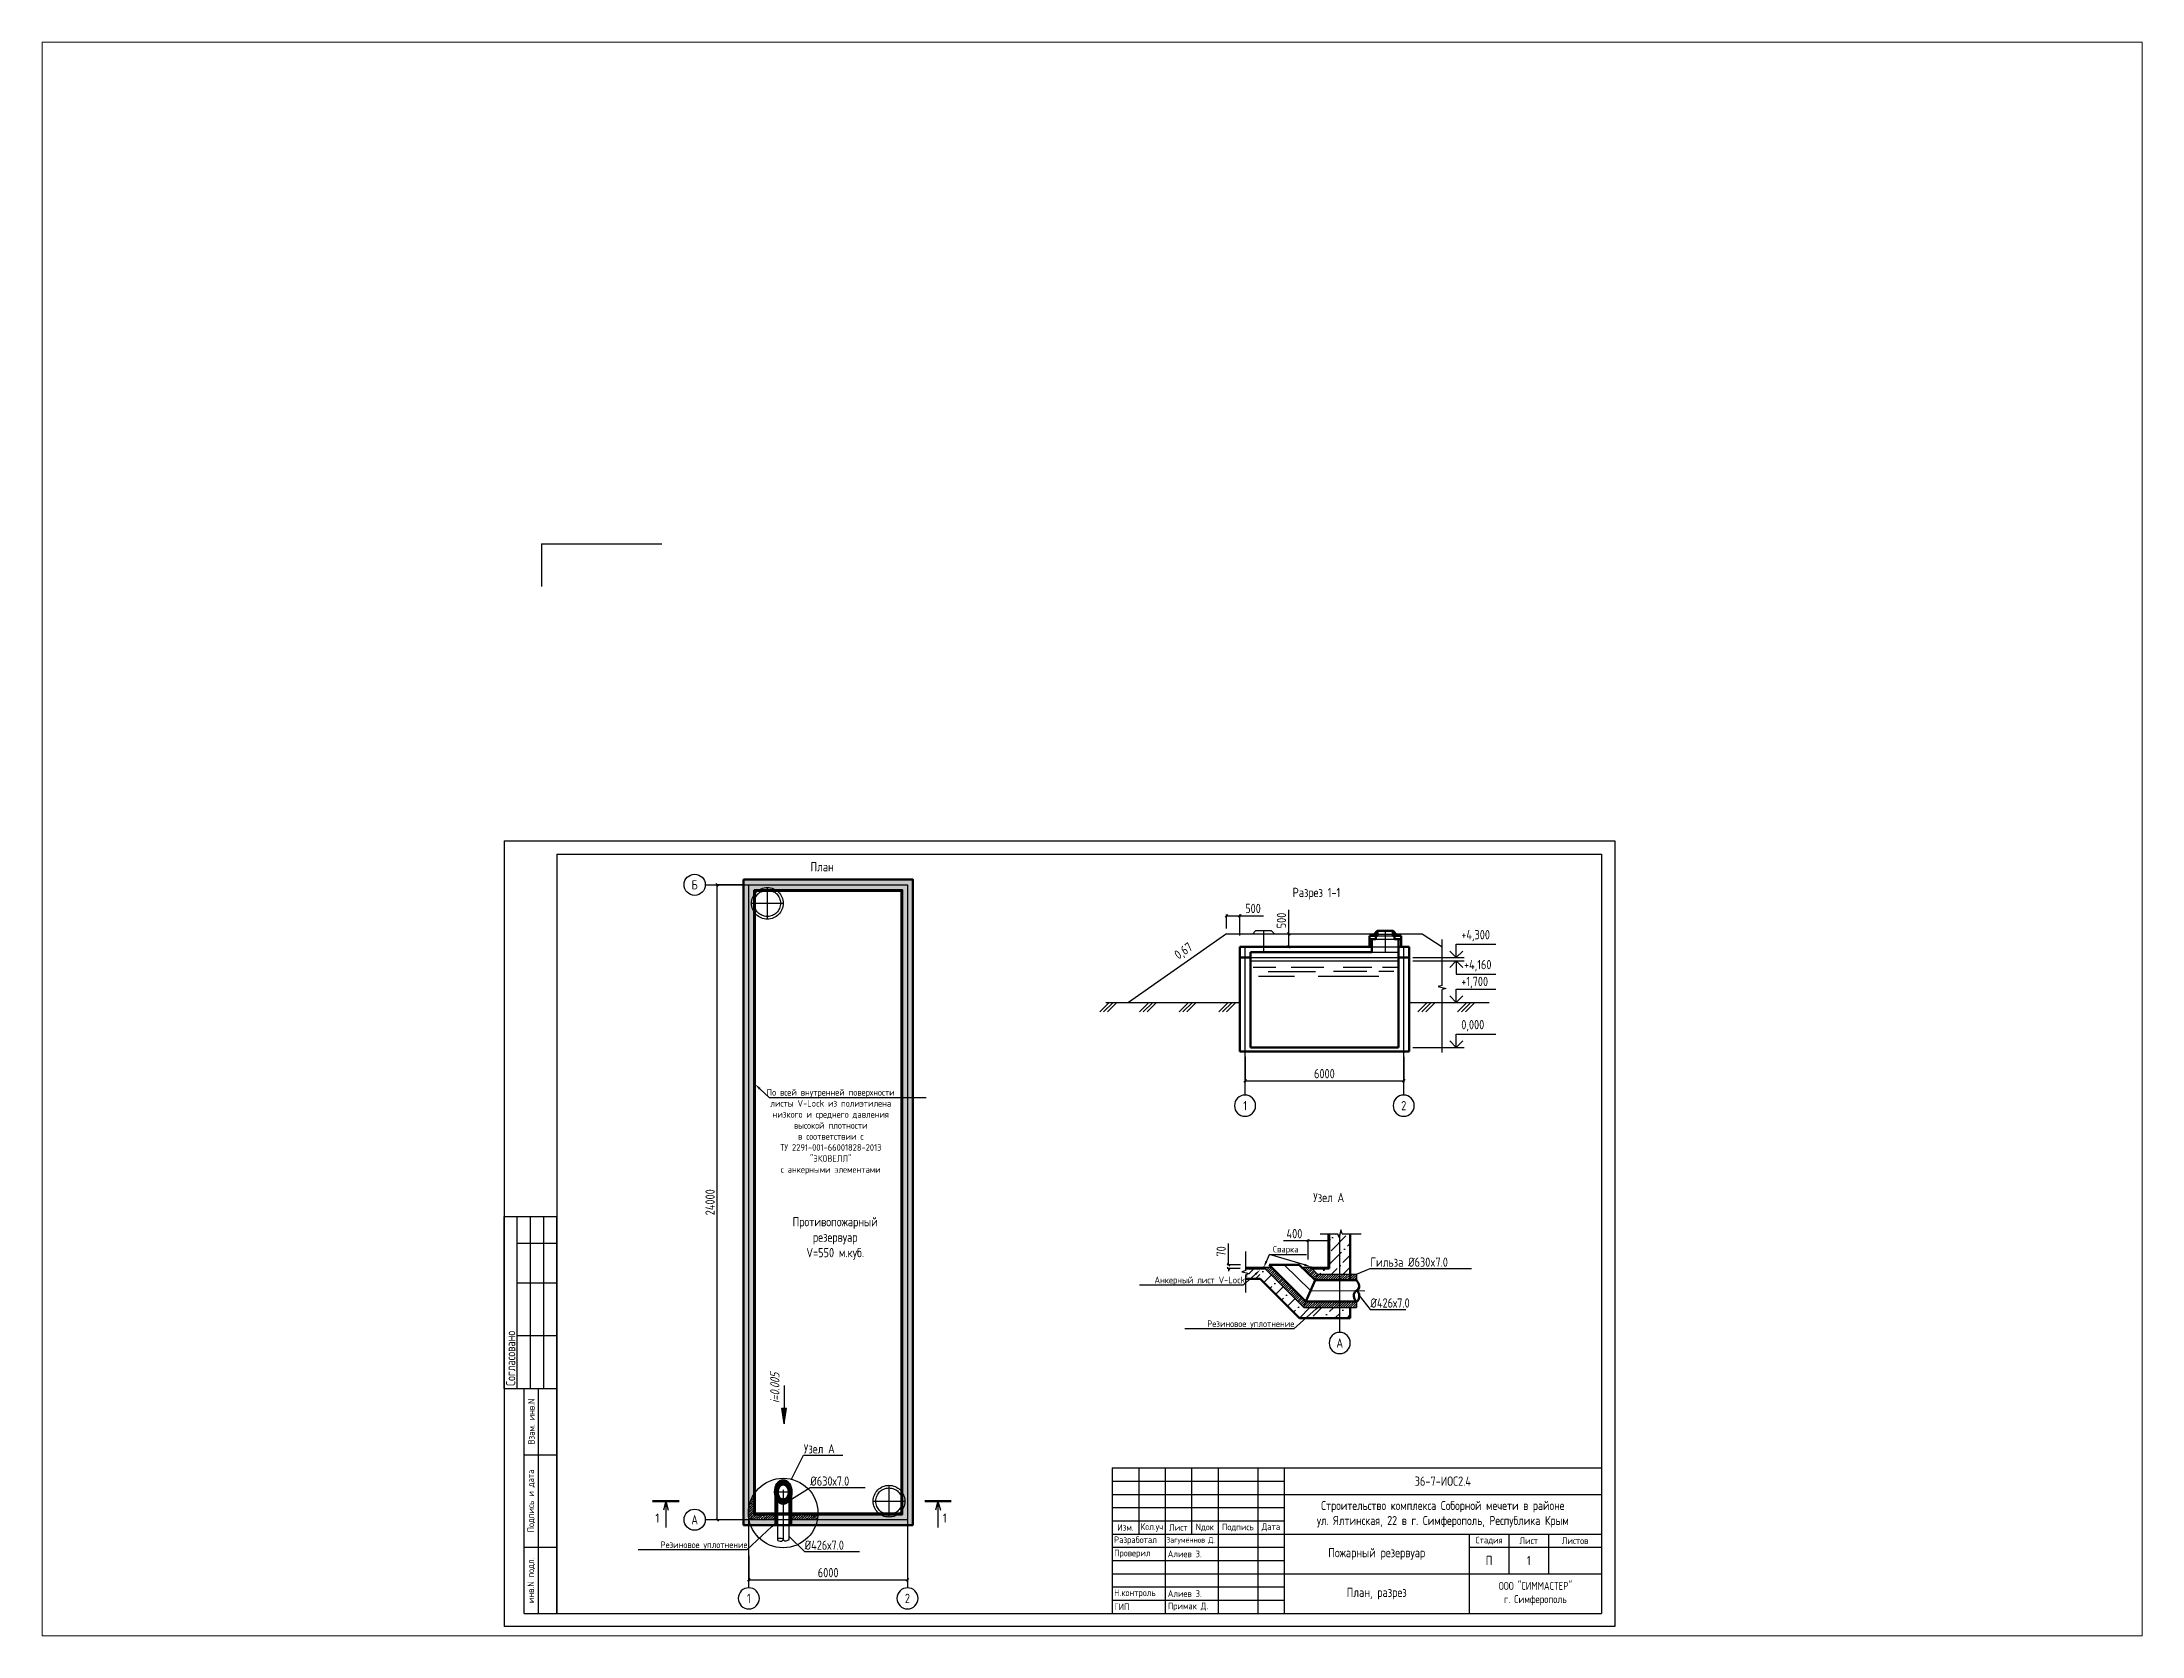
# Paper-space layout 'Лист1' of a CAD drawing. Header units: millimetres. Extents: x 26 to 231, y 20 to 176.
# The model-space entities are those that its viewports show. They can reach past a viewport. Long polylines and large blocks are cut down to what shows.
import ezdxf
from ezdxf import colors
from ezdxf.entities.mleader import LeaderData, LeaderLine
from ezdxf.enums import TextEntityAlignment as Align
from ezdxf.math import Vec2, Vec3

# ---------------------------------------------------------------- set-up
doc = ezdxf.new("R2010")
doc.units = ezdxf.units.MM
doc.linetypes.add('ACAD_ISO03W100', pattern=[30, 12, -18])
doc.linetypes.add('осевая', pattern=[50.800000000000004, 31.75, -6.35, 6.35, -6.35])
doc.layers.add('1_inter-wall_Ном._пера__1', color=7, linetype='Continuous', lineweight=25)
doc.layers.add('штамп', color=7, linetype='Continuous', lineweight=13)
doc.layers.add('Выноски', color=7, linetype='Continuous')
doc.styles.add('GOST 2.304', font='CS_Gost2304.shx')
doc.styles.get("Standard").update_dxf_attribs({"font": 'GOST.TTF', "height": 350})
doc.dimstyles.get("Standard").update_dxf_attribs({"dimscale": 100, "dimtxt": 350, "dimasz": 1, "dimexe": 0.5, "dimexo": 2, "dimgap": 1, "dimtad": 1, "dimdec": 0, "dimzin": 0, "dimdsep": 46, "dimtxsty": 'Standard', "dimblk": 'OBLIQUE', "dimcen": 0.09, "dimadec": 0, "dimazin": 0, "dimtfac": 1, "dimtdec": 0, "dimtofl": 0, "dimtmove": 0, "dimatfit": 3, "dimfxl": 1, "dimtolj": 1, "dimtzin": 0, "dimarcsym": 0})
pattern_1 = [(135, (0, 0), (-22.45064030267288, -22.45064030267288), []), (225, (0, 0), (22.45064030267288, -22.45064030267288), [])]
pattern_2 = [(45, (0, 0), (168.3798022700467, 617.3926083235043), [793.75, -158.75, 0, -158.75])]
pattern_3 = [(45, (0, 0), (33.67596045400934, 123.4785216647009), [158.75, -31.75, 0, -31.75])]

psp = doc.layouts.new('Лист1')

msp = doc.modelspace()

# ---------------------------------------------------------------- texts
for s, p in [('План', (10174.29587282019, -12377.54651860911)), ('Разрез 1-1', (28404.79879302031, -13347.72359928936)), ('+4,300', (34782.65426864139, -14944.90276072217)), ('+4,160', (34886.15778935715, -16074.90276072217)), ('+1,700', (34782.65426864137, -16711.67505059496)), ('0,000', (34782.65426864137, -18344.90276072217)), ('Узел А', (29183.17064807221, -24879.29376518118)), ('1', (4314.193417233528, -36994.4284814148)), ('1', (15181.85787322709, -36994.4284814148))]:
    msp.add_text(s, height=350).set_placement(p)
at = {"layer": '1_inter-wall_Ном._пера__1'}
for s, p in [('Б', (5793.593080034423, -12883.07408143663)), ('1', (26606.43966714463, -21232.06605647597)), ('2', (32606.43966714463, -21232.06605647597)), ('А', (30186.56382172008, -30203.39007350084)), ('А', (5793.593080034423, -36883.07408143663)), ('1', (7841.966321651074, -39857.31641856096)), ('2', (13841.96632165107, -39857.31641856096))]:
    msp.add_text(s, height=350, dxfattribs=at).set_placement(p, align=Align.MIDDLE_CENTER)
msp.add_text('0,67', height=349.9999999999999, rotation=35.00000000007954, dxfattribs=at).set_placement((24272.81339444572, -15378.18095610008), align=Align.MIDDLE_CENTER)

# ---------------------------------------------------------------- blocks, each defined once
blk = doc.blocks.new('_Oblique')
at = {"color": 0, "linetype": 'ByBlock', "lineweight": -2}
blk.add_line((-0.5, -0.5), (0.5, 0.5), dxfattribs=at)
blk = doc.blocks.new('*D1')
at = {"color": 0, "lineweight": -2, "transparency": 16777216}
for p, q in [((7641.966321651078, -12883.07408143663), (6601.416798701204, -12883.07408143663)), ((6651.416798701199, -36883.07408143663), (6651.416798701204, -12883.07408143663)), ((7641.966321651078, -36883.07408143663), (6601.416798701199, -36883.07408143663))]:
    blk.add_line(p, q, dxfattribs=at)
at = {"layer": 'Defpoints', "color": 0, "transparency": 16777216}
for p in [(6651.416798701204, -12883.07408143663), (7841.966321651078, -12883.07408143663), (7841.966321651078, -36883.07408143663)]:
    blk.add_point(p, dxfattribs=at)
at = {"color": 0, "lineweight": -2, "transparency": 16777216, "xscale": 100, "yscale": 100, "zscale": 100}
for p, rotation in [((6651.416798701204, -12883.07408143663), 90), ((6651.416798701199, -36883.07408143663), 270)]:
    blk.add_blockref('_Oblique', p, dxfattribs=dict(at, rotation=rotation))
at = {"color": 0, "transparency": 16777216, "insert": (6376.416798701205, -24883.07408143663), "char_height": 350, "attachment_point": 5, "rotation": 90}
blk.add_mtext('\\A1;24000', dxfattribs=at)
blk = doc.blocks.new('*D3')
at = {"color": 0, "lineweight": -2, "transparency": 16777216}
for p, q in [((7841.966321651078, -38244.61892642333), (7841.966321651078, -39207.97915445921)), ((13841.96632165107, -38244.61892642333), (13841.96632165107, -39207.97915445921)), ((7841.966321651078, -39157.97915445921), (13841.96632165107, -39157.97915445921))]:
    blk.add_line(p, q, dxfattribs=at)
at = {"layer": 'Defpoints', "color": 0, "transparency": 16777216}
for p in [(7841.966321651078, -38044.61892642333), (13841.96632165107, -38044.61892642333), (13841.96632165107, -39157.97915445921)]:
    blk.add_point(p, dxfattribs=at)
at = {"color": 0, "lineweight": -2, "transparency": 16777216, "xscale": 100, "yscale": 100, "zscale": 100, "rotation": 180}
blk.add_blockref('_Oblique', (7841.966321651078, -39157.97915445921), dxfattribs=at)
at = {"color": 0, "lineweight": -2, "transparency": 16777216, "xscale": 100, "yscale": 100, "zscale": 100}
blk.add_blockref('_Oblique', (13841.96632165107, -39157.97915445921), dxfattribs=at)
at = {"color": 0, "transparency": 16777216, "insert": (10841.96632165108, -38882.97915445921), "char_height": 350, "attachment_point": 5}
blk.add_mtext('\\A1;6000', dxfattribs=at)
blk = doc.blocks.new('*D4')
at = {"color": 0, "lineweight": -2, "transparency": 16777216}
for p, q in [((26606.43966714463, -19383.69281485931), (26606.43966714463, -20347.05304289519)), ((32606.43966714463, -19383.69281485932), (32606.43966714463, -20347.05304289519)), ((26606.43966714463, -20297.05304289519), (32606.43966714463, -20297.05304289519))]:
    blk.add_line(p, q, dxfattribs=at)
at = {"layer": 'Defpoints', "color": 0, "transparency": 16777216}
for p in [(26606.43966714463, -19183.69281485931), (32606.43966714463, -19183.69281485932), (32606.43966714463, -20297.05304289519)]:
    blk.add_point(p, dxfattribs=at)
at = {"color": 0, "lineweight": -2, "transparency": 16777216, "xscale": 100, "yscale": 100, "zscale": 100, "rotation": 180}
blk.add_blockref('_Oblique', (26606.43966714463, -20297.05304289519), dxfattribs=at)
at = {"color": 0, "lineweight": -2, "transparency": 16777216, "xscale": 100, "yscale": 100, "zscale": 100}
blk.add_blockref('_Oblique', (32606.43966714463, -20297.05304289519), dxfattribs=at)
at = {"color": 0, "transparency": 16777216, "insert": (29606.43966714463, -20022.05304289519), "char_height": 350, "attachment_point": 5}
blk.add_mtext('\\A1;6000', dxfattribs=at)
blk = doc.blocks.new('*D6')
at = {"color": 0, "lineweight": -2, "transparency": 16777216}
for p, q in [((25977.38774272612, -27242.39885837899), (25977.38774272612, -26442.14885837899)), ((26428.95592635169, -27242.39885837899), (25927.38774272612, -27242.39885837899)), ((26420.8296229554, -27382.39885837899), (25927.38774272612, -27382.39885837899)), ((25977.38774272612, -27382.39885837899), (25977.38774272612, -27482.39885837899))]:
    blk.add_line(p, q, dxfattribs=at)
at = {"layer": 'Defpoints', "color": 0, "transparency": 16777216}
for p in [(25977.38774272612, -27242.39885837899), (26620.8296229554, -27382.39885837899), (26628.95592635169, -27242.39885837899)]:
    blk.add_point(p, dxfattribs=at)
at = {"color": 0, "lineweight": -2, "transparency": 16777216, "xscale": 100, "yscale": 100, "zscale": 100}
for p, rotation in [((25977.38774272612, -27242.39885837899), 270), ((25977.38774272612, -27382.39885837899), 90)]:
    blk.add_blockref('_Oblique', p, dxfattribs=dict(at, rotation=rotation))
at = {"color": 0, "transparency": 16777216, "insert": (25702.38774272613, -26742.27385837898), "char_height": 350, "attachment_point": 5, "rotation": 90}
blk.add_mtext('\\A1;70', dxfattribs=at)
blk = doc.blocks.new('*T8')
at = {"layer": 'штамп', "color": 0, "linetype": 'ByBlock', "lineweight": -2, "transparency": 16777216}
for p, q in [((0, 0), (4.547473508864641e-13, 8500)), ((4.547473508864641e-13, 8500), (1233.333333333334, 8500)), ((533.3333333333334, 0), (533.3333333333339, 8500)), ((1233.333333333333, 0), (1233.333333333334, 8500)), ((3.410605131648481e-13, 6000), (1233.333333333334, 6000)), ((1.13686837721616e-13, 2500), (1233.333333333333, 2500)), ((0, 0), (1233.333333333333, 0))]:
    blk.add_line(p, q, dxfattribs=at)
at = {"layer": 'штамп', "transparency": 16777216, "char_height": 250, "attachment_point": 5, "rotation": 90}
for s, insert, width in [('Взам. инв.N', (266.6666666666671, 7250), 2500), ('Подпись и дата', (266.6666666666669, 4250), 3500), ('инв.N подл.', (266.6666666666667, 1250), 2500)]:
    blk.add_mtext(s, dxfattribs=dict(at, insert=insert, width=width))
blk = doc.blocks.new('*T9')
at = {"layer": 'штамп', "color": 0, "linetype": 'ByBlock', "lineweight": -2, "transparency": 16777216}
for p, q in [((0, 0), (4.547473508864641e-13, 6500)), ((4.547473508864641e-13, 6500), (2000, 6500)), ((500, 0), (500.0000000000005, 6500)), ((1000, 0), (1000, 6500)), ((1500, 0), (1500, 6500)), ((2000, 0), (2000, 6500)), ((500.0000000000005, 5500), (2000, 5500)), ((500.0000000000005, 4000), (2000, 4000)), ((500.0000000000002, 2000), (2000, 2000)), ((0, 0), (2000, 0))]:
    blk.add_line(p, q, dxfattribs=at)
at = {"layer": 'штамп', "transparency": 16777216, "insert": (250, 100), "char_height": 350, "width": 6300, "attachment_point": 4, "rotation": 90}
blk.add_mtext('Согласовано', dxfattribs=at)
blk = doc.blocks.new('_None')
blk = doc.blocks.new('*D11')
at = {"color": 0, "lineweight": -2, "transparency": 16777216}
for p, q in [((28256.47432425281, -14733.69281485931), (28256.47432425281, -13833.44281485931)), ((28168.16571652258, -14733.69281485931), (28206.47432425281, -14733.69281485931)), ((28256.47432425281, -15233.69281485932), (28256.47432425281, -14733.69281485931)), ((28168.16571652258, -15233.69281485932), (28206.47432425281, -15233.69281485932))]:
    blk.add_line(p, q, dxfattribs=at)
at = {"layer": 'Defpoints', "color": 0, "transparency": 16777216}
for p in [(28256.47432425281, -14733.69281485931), (28368.16571652258, -14733.69281485931), (28368.16571652258, -15233.69281485932)]:
    blk.add_point(p, dxfattribs=at)
at = {"color": 0, "lineweight": -2, "transparency": 16777216, "xscale": 100, "yscale": 100, "zscale": 100}
for p, rotation in [((28256.47432425281, -14733.69281485931), 90), ((28256.47432425281, -15233.69281485932), 270)]:
    blk.add_blockref('_Oblique', p, dxfattribs=dict(at, rotation=rotation))
at = {"color": 0, "transparency": 16777216, "insert": (27981.47432425281, -14233.56781485931), "char_height": 350, "attachment_point": 5, "rotation": 90}
blk.add_mtext('\\A1;500', dxfattribs=at)
blk = doc.blocks.new('*D12')
at = {"color": 0, "lineweight": -2, "transparency": 16777216}
for p, q in [((25906.43966714463, -14533.69281485932), (25906.43966714463, -14001.31288277968)), ((25906.43966714463, -14051.31288277968), (26406.43966714463, -14051.31288277968)), ((26406.43966714463, -14802.3637941972), (26406.43966714463, -14001.31288277968)), ((26406.43966714463, -14051.31288277968), (27306.68966714463, -14051.31288277968))]:
    blk.add_line(p, q, dxfattribs=at)
at = {"layer": 'Defpoints', "color": 0, "transparency": 16777216}
for p in [(26406.43966714463, -14051.31288277968), (25906.43966714463, -14733.69281485932), (26406.43966714463, -15002.3637941972)]:
    blk.add_point(p, dxfattribs=at)
at = {"color": 0, "lineweight": -2, "transparency": 16777216, "xscale": 100, "yscale": 100, "zscale": 100, "rotation": 180}
blk.add_blockref('_Oblique', (25906.43966714463, -14051.31288277968), dxfattribs=at)
at = {"color": 0, "lineweight": -2, "transparency": 16777216, "xscale": 100, "yscale": 100, "zscale": 100}
blk.add_blockref('_Oblique', (26406.43966714463, -14051.31288277968), dxfattribs=at)
at = {"color": 0, "transparency": 16777216, "insert": (26906.56466714463, -13776.31288277968), "char_height": 350, "attachment_point": 5}
blk.add_mtext('\\A1;500', dxfattribs=at)
blk = doc.blocks.new('*T15')
at = {"layer": 'штамп', "color": 0, "lineweight": 30, "transparency": 16777216}
for p, q in [((0, 0), (18500, 0)), ((0, 0), (0, -5500)), ((1000, 0), (1000, -2500)), ((2000, 0), (2000, -5500)), ((3000, 0), (3000, -2500)), ((4000, 0), (4000, -5500)), ((5500, 0), (5500, -5500)), ((6500, 0), (6500, -5500)), ((18500, 0), (18500, -5500)), ((0, -500), (6500, -500)), ((0, -1000), (18500, -1000)), ((0, -1500), (6500, -1500)), ((0, -2000), (6500, -2000)), ((0, -2500), (18500, -2500)), ((0, -3000), (6500, -3000)), ((13500, -2500), (13500, -5500)), ((13500, -3000), (18500, -3000)), ((15000, -2500), (15000, -4000)), ((16500, -2500), (16500, -4000)), ((0, -3500), (6500, -3500)), ((0, -4000), (18500, -4000)), ((0, -4500), (6500, -4500)), ((0, -5000), (6500, -5000)), ((0, -5500), (18500, -5500))]:
    blk.add_line(p, q, dxfattribs=at)
at = {"layer": 'штамп', "transparency": 16777216}
for s, insert, char_height, width, attachment_point in [('36-7-ИОС2.4', (12500, -500), 350, 12000, 5), ('{\\C0;Строительство комплекса Соборной мечети в районе ул.\\~Ялтинская, 22 в г. Симферополь, Республика Крым}', (12500, -1750), 340, 11800, 5), ('Изм.', (500, -2250), 250, 1000, 5), ('Кол.уч', (1500, -2250), 250, 1000, 5), ('Лист', (2500, -2250), 250, 1000, 5), ('Nдок', (3500, -2250), 250, 1000, 5), ('Подпись', (4750, -2250), 250, 1500, 5), ('Дата', (6000, -2250), 250, 1000, 5), ('Разработал', (70, -2750), 250, 1860, 4), ('Проверил', (70, -3250), 250, 1860, 4), ('Загумённов Д.', (2050, -2750), 210, 1900, 4), ('Алиев З.', (2100, -3250), 250, 1800, 4), ('Пожарный резервуар', (10000, -3250), 350, 7000, 5), ('Стадия', (14250, -2750), 250, 1500, 5), ('Лист', (15750, -2750), 250, 1500, 5), ('Листов', (17500, -2750), 250, 2000, 5), ('П', (14250, -3500), 350, 1500, 5), ('1', (15750, -3500), 350, 1500, 5), ('Н.контроль', (70, -4750), 250, 1860, 4), ('Алиев З.', (2100, -4750), 250, 1800, 4), ('План, разрез', (10000, -4750), 350, 7000, 5), ('ООО "СИММАСТЕР"\\Pг. Симферополь', (16000, -4750), 300, 5000, 5), ('ГИП', (70, -5250), 250, 1860, 4), ('Примак Д.', (2100, -5250), 250, 1800, 4)]:
    blk.add_mtext(s, dxfattribs=dict(at, insert=insert, char_height=char_height, width=width, attachment_point=attachment_point))
blk = doc.blocks.new('*D18')
at = {"color": 0, "lineweight": -2, "transparency": 16777216}
for p, q in [((29786.56382172008, -26144.96789223127), (29786.56382172008, -26294.96789223127)), ((28986.56382172008, -26344.96789223127), (28061.31382172008, -26344.96789223127)), ((28986.56382172008, -27042.39885837899), (28986.56382172008, -26294.96789223127)), ((29786.56382172008, -26344.96789223127), (28986.56382172008, -26344.96789223127))]:
    blk.add_line(p, q, dxfattribs=at)
at = {"layer": 'Defpoints', "color": 0, "transparency": 16777216}
for p in [(29786.56382172008, -26344.96789223127), (29786.56382172008, -26344.96789223127), (28986.56382172008, -27242.39885837899)]:
    blk.add_point(p, dxfattribs=at)
at = {"color": 0, "lineweight": -2, "transparency": 16777216, "xscale": 100, "yscale": 100, "zscale": 100, "rotation": 180}
blk.add_blockref('_Oblique', (28986.56382172008, -26344.96789223127), dxfattribs=at)
at = {"color": 0, "lineweight": -2, "transparency": 16777216, "xscale": 100, "yscale": 100, "zscale": 100}
blk.add_blockref('_Oblique', (29786.56382172008, -26344.96789223127), dxfattribs=at)
at = {"color": 0, "transparency": 16777216, "insert": (28473.93882172008, -26069.96789223127), "char_height": 350, "attachment_point": 5}
blk.add_mtext('\\A1;400', dxfattribs=at)

# ---------------------------------------------------------------- dimensions: what is measured, and where the dimension line sits
for base, p1, p2, picture, middle in [((6651.416798701204, -12883.07408143663), (7841.966321651078, -36883.07408143663), (7841.966321651078, -12883.07408143663), '*D1', (6376.416798701205, -24883.07408143663)), ((28256.47432425281, -14733.69281485931), (28368.16571652258, -15233.69281485932), (28368.16571652258, -14733.69281485931), '*D11', (27981.47432425281, -14233.56781485931))]:
    dim = msp.add_linear_dim(base=base, p1=p1, p2=p2, angle=90, dimstyle='Standard')
    dim.commit()
    dim.dimension.update_dxf_attribs({"geometry": picture, "text_midpoint": middle})
for base, p1, p2, picture, middle in [((26406.43966714463, -14051.31288277968), (25906.43966714463, -14733.69281485932), (26406.43966714463, -15002.3637941972), '*D12', (26906.56466714463, -13776.31288277968)), ((32606.43966714463, -20297.05304289519), (26606.43966714463, -19183.69281485931), (32606.43966714463, -19183.69281485932), '*D4', (29606.43966714463, -20022.05304289519)), ((13841.96632165107, -39157.97915445921), (7841.966321651078, -38044.61892642333), (13841.96632165107, -38044.61892642333), '*D3', (10841.96632165108, -38882.97915445921))]:
    dim = msp.add_linear_dim(base=base, p1=p1, p2=p2, dimstyle='Standard')
    dim.commit()
    dim.dimension.update_dxf_attribs({"geometry": picture, "text_midpoint": middle})
dim = msp.add_linear_dim(base=(29786.56382172008, -26344.96789223127), p1=(28986.56382172008, -27242.39885837899), p2=(29786.56382172008, -26344.96789223127), dimstyle='Standard', override={"dimlfac": 0.5})
dim.commit()
dim.dimension.update_dxf_attribs({"geometry": '*D18', "text_midpoint": (28473.93882172008, -26344.96789223127), "dimtype": 160})
dim = msp.add_linear_dim(base=(25977.38774272612, -27242.39885837899), p1=(26620.8296229554, -27382.39885837899), p2=(26628.95592635169, -27242.39885837899), angle=90, dimstyle='Standard', override={"dimlfac": 0.5})
dim.commit()
dim.dimension.update_dxf_attribs({"geometry": '*D6', "text_midpoint": (25977.38774272613, -26742.27385837898), "dimtype": 160})

# ---------------------------------------------------------------- hatches: boundary and pattern name
h = msp.add_hatch()
h.set_pattern_fill('ANSI36', color=256, scale=20)
h.set_pattern_definition(pattern_3)
h.paths.add_polyline_path([(8073.602759732557, -36883.07408143663), (7841.966321651078, -36883.07408143663), (7841.966321651078, -37083.07408143663), (8141.748115753181, -37083.07408143663, -0.04822984989528439)], flags=17)
h.paths.add_polyline_path([(8826.966321651078, -36883.07408143663), (8073.602759732557, -36883.07408143663, 0.04822984989528439), (8141.748115753181, -37083.07408143663), (8826.966321651078, -37083.07408143663)], flags=17)
h.paths.add_polyline_path([(10210.3298835696, -36883.07408143663), (9456.966321651078, -36883.07408143663), (9456.966321651078, -37083.07408143663), (10142.18452754898, -37083.07408143663, 0.04822984989528439)], flags=17)
h.paths.add_polyline_path([(8045.44229480039, -36683.07408143663), (8041.966321651078, -36683.07408143663), (8041.966321651078, -13083.07408143663), (13641.96632165107, -13083.07408143663), (13641.96632165107, -36683.07408143663), (10238.49034850177, -36683.07408143663, -0.09453364130154447), (10142.18452754898, -37083.07408143663), (14041.96632165107, -37083.07408143663), (14041.96632165107, -12683.07408143663), (7641.966321651078, -12683.07408143663), (7641.966321651078, -36883.07408143663), (8073.602759732557, -36883.07408143663, -0.04609363470033235)])
h.paths.add_polyline_path([(7841.966321651078, -36883.07408143663), (7641.966321651078, -36883.07408143663), (7641.966321651078, -37083.07408143663), (7841.966321651078, -37083.07408143663)], flags=17)
h = msp.add_hatch()
h.set_pattern_fill('ANSI36', color=8, scale=100)
h.set_pattern_definition(pattern_2)
h.paths.add_polyline_path([(29126.56382172007, -27382.39885837899), (29346.56382172008, -27602.39885837899), (30186.56382172008, -27602.39885837899), (30186.56382172008, -26105.75922623787), (30159.9515244137, -26219.57988821698), (30116.07256401618, -26074.02052813923), (29786.56382172008, -26074.02052813923), (29786.56382172008, -27382.39885837899)])
h.paths.add_polyline_path([(30586.56382172008, -26074.02052813923), (30272.99459157856, -26074.02052813923), (30227.69454189565, -25929.84334253328), (30186.56382172008, -26105.75922623787), (30186.56382172008, -27602.39885837899), (30586.56382172007, -27602.39885837899)])
h = msp.add_hatch()
h.set_pattern_fill('ANSI36', color=8, scale=100)
h.set_pattern_definition(pattern_2)
h.paths.add_polyline_path([(27344.65473312998, -27382.39885837899), (26631.84120419287, -27382.39885837899), (26631.84120419287, -27464.23327955878), (26487.66401858691, -27509.5333292417), (26777.40056427061, -27577.27634672364), (26631.84120419286, -27621.15530712116), (26631.84120419286, -27782.398858379), (27178.96930818075, -27782.398858379), (28658.96930818074, -29262.39885837899), (30186.56382172008, -29262.39885837899), (30186.56382172008, -28862.39885837899), (28824.65473312997, -28862.39885837899)])
h.paths.add_polyline_path([(30586.56382172007, -28862.39885837899), (30186.56382172008, -28862.39885837899), (30186.56382172008, -29262.39885837899), (30586.56382172007, -29262.39885837899)])
h = msp.add_hatch(color=256)
h.dxf.hatch_style = 1
h.paths.add_polyline_path([(27280.65473312998, -27350.39885837899), (27312.65473312998, -27350.39885837899), (27344.65473312998, -27350.39885837899, 1)])
h.paths.add_polyline_path([(27312.65473312998, -27350.39885837899), (27280.65473312998, -27350.39885837899, 0.6681786379192972), (27335.28215012795, -27373.02627537696)])
h.paths.add_polyline_path([(27344.65473312998, -27350.39885837899), (27312.65473312998, -27350.39885837899), (27335.28215012795, -27373.02627537696, 0.198912367379658)])
h = msp.add_hatch()
h.set_pattern_fill('ANSI31', color=256, scale=20)
h.set_pattern_definition([(45, (0, 0), (-44.90128060534576, 44.90128060534577), [])])
h.paths.add_polyline_path([(27623.18153400204, -27350.39885837898), (27312.65473312998, -27350.39885837899), (28824.65473312997, -28862.39885837899), (28905.1572528374, -28632.37457721433)])
h.paths.add_polyline_path([(29094.56382172007, -27350.39885837898), (28757.24458125684, -27350.39885837899), (29251.28464478655, -27832.42313954365), (29346.56382172008, -27602.39885837899)])
h.paths.add_polyline_path([(30186.56382172008, -27602.39885837899), (29346.56382172008, -27602.39885837899), (29251.28464478655, -27832.42313954365), (30186.56382172008, -27832.42313954365)])
h.paths.add_polyline_path([(30186.56382172007, -28632.37457721433), (28905.1572528374, -28632.37457721433), (28824.65473312997, -28862.39885837899), (30186.56382172007, -28862.39885837899)])
h.paths.add_polyline_path([(30821.30419339823, -28632.37457721433), (30186.56382172007, -28632.37457721433), (30186.56382172007, -28862.39885837899), (30820.97072796634, -28862.39885837899)])
h.paths.add_polyline_path([(30586.56382172007, -27602.39885837899), (30186.56382172008, -27602.39885837899), (30186.56382172008, -27832.42313954365), (30586.56382172007, -27832.42313954365)])
h.paths.add_polyline_path([(30820.97072796634, -27602.39885837899), (30586.56382172007, -27602.39885837899), (30586.56382172007, -27832.42313954365), (30820.97072796634, -27832.42313954365)])
h = msp.add_hatch(color=256)
h.dxf.hatch_style = 1
h.paths.add_polyline_path([(29062.56382172007, -27350.39885837898), (29094.56382172007, -27350.39885837898), (29126.56382172007, -27350.39885837898, 1)])
h.paths.add_polyline_path([(29094.56382172007, -27350.39885837898), (29062.56382172007, -27350.39885837898, 0.6681786379192972), (29117.19123871804, -27373.02627537695)])
h.paths.add_polyline_path([(29126.56382172007, -27350.39885837898), (29094.56382172007, -27350.39885837898), (29117.19123871804, -27373.02627537695, 0.198912367379658)])
h = msp.add_hatch(color=256)
h.dxf.hatch_style = 1
h.paths.add_polyline_path([(9177.331993205124, -32661.12622751927), (9089.667508346669, -32661.12622751927), (9177.331993205124, -33259.24323570565)])
h.paths.add_polyline_path([(9264.996478063578, -32661.12622751927), (9177.331993205124, -32661.12622751927), (9177.331993205124, -33259.24323570565)])
h = msp.add_hatch()
h.set_pattern_fill('ANSI37', color=256, scale=10, angle=90)
h.set_pattern_definition(pattern_1)
edge = h.paths.add_edge_path()
edge.add_line((8928.966321651078, -35838.07408143662), (8826.966321651078, -35838.07408143663))
edge.add_ellipse((9141.966321651078, -35838.07408143663), major_axis=(8.174517384308584e-14, 445), ratio=0.7078651685393258, start_angle=90.00000000000001, end_angle=137.4533341160066)
edge.add_line((8928.966321651078, -36165.91752618281), (8928.966321651078, -35838.07408143662))
edge = h.paths.add_edge_path()
edge.add_ellipse((9141.966321651078, -35838.07408143663), major_axis=(-5.180255960393304e-14, -282), ratio=0.7553191489361702, start_angle=269.9999999999986, end_angle=360, ccw=False)
edge.add_line((8928.966321651078, -35838.07408143662), (8928.966321651078, -36165.91752618281))
edge.add_ellipse((9141.966321651078, -35838.07408143663), major_axis=(8.174517384308584e-14, 445), ratio=0.7078651685393258, start_angle=137.4533341160066, end_angle=180)
edge.add_line((9141.966321651078, -36283.07408143663), (9141.966321651078, -36120.07408143663))
edge = h.paths.add_edge_path()
edge.add_ellipse((9141.966321651078, -35838.07408143663), major_axis=(-5.180255960393304e-14, -282), ratio=0.7553191489361702, start_angle=360, end_angle=450.00000000000006, ccw=False)
edge.add_line((9141.966321651078, -36120.07408143663), (9141.966321651078, -36283.07408143663))
edge.add_ellipse((9141.966321651078, -35838.07408143663), major_axis=(8.174517384308584e-14, 445), ratio=0.7078651685393258, start_angle=180, end_angle=222.546665883986)
edge.add_line((9354.966321651078, -36165.91752618281), (9354.966321651078, -35838.07408143663))
edge = h.paths.add_edge_path()
edge.add_ellipse((9141.966321651078, -35838.07408143663), major_axis=(8.174517384308584e-14, 445), ratio=0.7078651685393258, start_angle=222.546665883986, end_angle=270)
edge.add_line((9456.96632165108, -35838.07408143659), (9354.966321651034, -35838.07408143659))
edge.add_line((9354.966321651034, -35838.07408143659), (9354.966321651049, -36165.91752618284))
edge = h.paths.add_edge_path()
edge.add_ellipse((9141.966321651078, -35838.07408143663), major_axis=(8.174517384308584e-14, 445), ratio=0.7078651685393258, start_angle=270, end_angle=450)
edge.add_line((8826.966321651078, -35838.07408143663), (8928.966321651078, -35838.07408143662))
edge.add_ellipse((9141.966321651078, -35838.07408143663), major_axis=(-5.180255960393304e-14, -282), ratio=0.7553191489361702, start_angle=180, end_angle=269.9999999999985, ccw=False)
edge.add_ellipse((9141.966321651078, -35838.07408143663), major_axis=(-5.180255960393304e-14, -282), ratio=0.7553191489361702, start_angle=450, end_angle=540, ccw=False)
edge.add_line((9354.966321651076, -35838.07408143659), (9456.966321651074, -35838.07408143659))
h = msp.add_hatch()
h.set_pattern_fill('ANSI36', color=256, scale=20)
h.set_pattern_definition(pattern_3)
h.paths.add_polyline_path([(8041.966321651078, -36683.07408143663), (8041.966321651078, -35911.4826295563, 0.1457803516648657), (7827.728483958341, -36630.66347887258, 0.04835245658951585), (7852.19503117492, -36883.07408143663), (8826.966321651078, -36883.07408143663), (8826.966321651078, -36683.07408143663)])
h.paths.add_polyline_path([(9456.966321651078, -36683.07408143663), (9456.966321651078, -36883.07408143663), (10431.73761212724, -36883.07408143663, 0.03836121223375441), (10455.15870007937, -36683.07408143663)])
h = msp.add_hatch()
h.set_pattern_fill('ANSI37', color=256, scale=10, angle=90)
h.set_pattern_definition(pattern_1)
h.paths.add_polyline_path([(8928.966321651078, -36883.07408143663), (8826.966321651078, -36883.07408143663), (8826.966321651078, -37083.07408143663), (8928.966321651078, -37083.07408143663)])
h.paths.add_polyline_path([(8928.966321651049, -36365.71521768432), (8928.966321651078, -36165.91752618281), (8922.562191283077, -36157.37776184569), (8900.325472607485, -36123.54649196631), (8879.111540775346, -36083.29982551183), (8857.227520911905, -36028.38933515116), (8826.966321651078, -35838.07408143663), (8826.966321651078, -36883.07408143663), (8928.966321651078, -36883.07408143663)])
h = msp.add_hatch()
h.set_pattern_fill('ANSI37', color=256, scale=10, angle=90)
h.set_pattern_definition(pattern_1)
h.paths.add_polyline_path([(9354.966321651078, -36883.07408143663), (9456.966321651078, -36883.07408143663), (9456.966321651078, -37083.07408143663), (9354.966321651078, -37083.07408143663)])
h.paths.add_polyline_path([(9354.966321651107, -36365.71521768432), (9354.966321651078, -36165.91752618281), (9382.878929802395, -36124.772219405), (9409.877674362824, -36099.81993048373), (9420.558862296324, -36019.09931986281), (9446.363990779235, -35952.55547759282), (9456.966321651078, -35838.07408143663), (9456.966321651078, -36883.07408143663), (9354.966321651078, -36883.07408143663)])

# ---------------------------------------------------------------- linework, layer by layer
for p, q in [((-1414.799075050818, -11225.51792646556), (-1414.799075050824, -40925.51792646555)), ((-1414.799075050818, -11225.51792646556), (40585.20092494918, -11225.51792646556)), ((40585.20092494918, -11225.51792646556), (40585.20092494917, -40925.51792646556)), ((25906.43966714463, -14733.69281485932), (22193.25484961513, -17333.69281485932)), ((25906.43966714463, -14733.69281485932), (31496.43966714463, -14733.69281485932)), ((26896.43966714462, -14733.69281485932), (27006.43966714463, -14623.69281485932)), ((27606.43966714462, -14623.69281485932), (27006.43966714463, -14623.69281485932)), ((27716.43966714462, -14733.69281485932), (27606.43966714462, -14623.69281485932)), ((31556.43966714463, -14933.69281485932), (32256.43966714463, -14933.69281485932)), ((31616.43966714464, -14743.69281485932), (32196.43966714463, -14743.69281485932)), ((31616.43966714464, -14813.69281485932), (32196.43966714463, -14813.69281485932)), ((32316.43966714464, -14733.69281485932), (33306.43966714463, -14733.69281485932)), ((33306.43966714463, -14733.69281485932), (34056.43966714463, -15233.69281485932)), ((34056.43966714463, -16688.87288520174), (34056.43966714463, -14954.6705224998)), ((26806.43966714463, -15633.69281485932), (32406.43966714463, -15633.69281485931)), ((31406.43966714463, -15233.69281485932), (32406.43966714463, -15233.69281485932)), ((31406.43966714463, -15433.69281485932), (32406.43966714463, -15433.69281485932)), ((32955.74547081442, -15633.69281485931), (34894.34373423552, -15633.69281485931)), ((32955.74547081441, -15763.69281485932), (34894.3437342355, -15763.69281485932)), ((34594.34373423552, -15633.69281485931), (34346.85636082022, -15386.20544144402)), ((34594.3437342355, -15763.69281485932), (34346.85636082021, -16011.18018827461)), ((34594.34373423552, -15633.69281485931), (34594.34373423552, -15133.69281485931)), ((34594.34373423552, -15133.69281485931), (36094.34373423552, -15133.69281485931)), ((34594.34373423552, -15633.69281485931), (34841.83110765081, -15386.20544144402)), ((34594.3437342355, -15763.69281485932), (34594.3437342355, -16263.69281485932)), ((34594.3437342355, -15763.69281485932), (34841.8311076508, -16011.18018827461)), ((26908.51319115412, -15995.22350767641), (27772.22740019886, -15995.22350767641)), ((27110.87207425377, -16332.87349006662), (28473.58467127441, -16332.87349006662)), ((27485.9305392207, -16164.22648263149), (29267.45850927482, -16164.22648263149)), ((28350.64229399708, -15995.22350767641), (29581.72810422136, -15995.22350767641)), ((29367.47406824039, -16332.87349006662), (31667.83287521676, -16332.87349006662)), ((29955.06577427818, -16151.73411014532), (31211.511703225, -16151.73411014532)), ((30321.61030241929, -15995.22350767641), (31396.36770900586, -15995.22350767641)), ((31667.83287521676, -16145.48794503041), (32236.67163423699, -16145.48794503041)), ((31798.91325567306, -15991.46932648287), (32380.33438264785, -15991.46932648287)), ((34594.3437342355, -16263.69281485932), (36094.3437342355, -16263.69281485932)), ((21463.1077248695, -17333.69281485932), (21109.55433427623, -17687.24620545259)), ((21613.1077248695, -17333.69281485932), (21259.55433427623, -17687.24620545259)), ((21347.81287832049, -17333.69281485932), (26406.43966714463, -17333.69281485932)), ((21763.1077248695, -17333.69281485932), (21409.55433427623, -17687.24620545259)), ((22963.1077248695, -17333.69281485932), (22609.55433427623, -17687.24620545259)), ((23113.1077248695, -17333.69281485932), (22759.55433427623, -17687.24620545259)), ((23263.1077248695, -17333.69281485932), (22909.55433427623, -17687.24620545259)), ((24463.1077248695, -17333.69281485932), (24109.55433427623, -17687.24620545259)), ((24613.1077248695, -17333.69281485932), (24259.55433427623, -17687.24620545259)), ((24763.1077248695, -17333.69281485932), (24409.55433427623, -17687.24620545259)), ((25963.1077248695, -17333.69281485932), (25609.55433427623, -17687.24620545259)), ((26113.1077248695, -17333.69281485932), (25759.55433427623, -17687.24620545259)), ((26263.1077248695, -17333.69281485932), (25909.55433427623, -17687.24620545259)), ((32806.43966714463, -17333.69281485934), (35840.15426302582, -17333.69281485934)), ((33494.41418324581, -17333.69281485934), (33140.86079265253, -17687.24620545261)), ((33644.41418324581, -17333.69281485934), (33290.86079265253, -17687.24620545261)), ((33794.41418324581, -17333.69281485934), (33440.86079265253, -17687.24620545261)), ((34056.43966714463, -16688.87288520174), (33912.26248153867, -16734.17293488466)), ((33912.26248153867, -16734.17293488466), (34201.99902722237, -16801.9159523666)), ((34201.99902722237, -16801.9159523666), (34056.43966714463, -16845.79491276412)), ((34056.43966714463, -19225.14360924775), (34056.43966714462, -16845.79491276412)), ((34594.3437342355, -17333.69281485932), (34346.85636082021, -17086.20544144403)), ((34594.3437342355, -17333.69281485932), (34594.3437342355, -16833.69281485932)), ((34594.3437342355, -16833.69281485932), (36094.3437342355, -16833.69281485932)), ((34594.3437342355, -17333.69281485932), (34841.8311076508, -17086.20544144403)), ((34994.41418324581, -17333.69281485934), (34640.86079265253, -17687.24620545261)), ((35144.41418324581, -17333.69281485934), (34790.86079265253, -17687.24620545261)), ((35294.41418324581, -17333.69281485934), (34940.86079265253, -17687.24620545261)), ((32955.74547081441, -19033.69281485932), (34894.3437342355, -19033.69281485932)), ((34594.3437342355, -19033.69281485932), (34346.85636082021, -18786.20544144403)), ((34594.3437342355, -19033.69281485932), (34594.3437342355, -18533.69281485932)), ((34594.3437342355, -18533.69281485932), (36094.3437342355, -18533.69281485932)), ((34594.3437342355, -19033.69281485932), (34841.8311076508, -18786.20544144403)), ((9177.331993205124, -31808.52192141383), (9177.331993205124, -33259.24323570565)), ((9177.331993205124, -33259.24323570565), (9089.667508346669, -32661.12622751927)), ((9089.667508346669, -32661.12622751927), (9264.996478063578, -32661.12622751927)), ((9177.331993205124, -33259.24323570565), (9264.996478063578, -32661.12622751927)), ((4703.889362491202, -36183.07408143663), (4613.302696705319, -36521.1481206378)), ((4703.889362491202, -36183.07408143663), (4703.889362491202, -37183.07408143663)), ((4703.8893624912, -36183.07408143663), (4794.476028277088, -36521.1481206378)), ((14993.54733882123, -36183.07408143663), (14902.96067303534, -36521.1481206378)), ((14993.54733882123, -36183.07408143663), (14993.54733882123, -37183.07408143663)), ((14993.54733882122, -36183.07408143663), (15084.13400460711, -36521.1481206378)), ((40585.20092494917, -40925.51792646556), (-1414.799075050824, -40925.51792646555))]:
    msp.add_line(p, q)
at = {"linetype": 'осевая', "ltscale": 50}
for p, q in [((6193.593691145532, -12883.07408143663), (13841.96632165107, -12883.07408143663)), ((7841.966321651078, -39457.31580744985), (7841.966321651078, -12883.07408143663)), ((13841.96632165107, -12883.07408143663), (13841.96632165107, -39457.31580744985)), ((27306.43966714462, -14623.69281485932), (27306.43966714462, -15433.69281485932)), ((31906.43966714464, -14623.69281485932), (31906.43966714464, -15433.69281485932)), ((26606.43966714462, -20832.06544536486), (26606.43966714463, -15233.69281485932)), ((32606.43966714463, -20832.06544536486), (32606.43966714463, -15233.69281485932)), ((30186.56382172007, -29803.38946238972), (30186.56382172008, -26105.75922623784)), ((13841.96632165107, -36883.07408143663), (6193.593691145532, -36883.07408143663))]:
    msp.add_line(p, q, dxfattribs=at)
at = {"linetype": 'осевая', "ltscale": 20}
for p, q in [((8541.966321651078, -12983.07408143663), (8541.966321651078, -14183.07408143663)), ((7941.966321651078, -13583.07408143663), (9141.966321651078, -13583.07408143663)), ((13141.96632165107, -35583.07408143663), (13141.96632165107, -36783.07408143663)), ((12541.96632165107, -36183.07408143663), (13741.96632165107, -36183.07408143663))]:
    msp.add_line(p, q, dxfattribs=at)
at = {"lineweight": 50}
for p, q in [((31306.43966714463, -15233.69281485932), (31306.43966714463, -14813.69281485932)), ((31306.43966714464, -14813.69281485932), (31616.43966714464, -14813.69281485932)), ((31306.43966714464, -14933.69281485932), (31556.43966714463, -14933.69281485932)), ((31406.43966714463, -15433.69281485932), (31406.43966714463, -14933.69281485932)), ((31486.43966714464, -14743.69281485932), (31606.43966714464, -14623.69281485932)), ((31486.43966714463, -14743.69281485932), (31616.43966714464, -14743.69281485932)), ((31486.43966714464, -14743.69281485932), (31486.43966714464, -14813.69281485932)), ((31556.43966714463, -14813.69281485932), (31556.43966714463, -14933.69281485932)), ((31606.43966714464, -14623.69281485932), (32206.43966714463, -14623.69281485932)), ((31616.43966714464, -14623.69281485932), (31616.43966714464, -14813.69281485932)), ((32196.43966714464, -14623.69281485932), (32196.43966714463, -14813.69281485932)), ((32196.43966714463, -14743.69281485932), (32326.43966714463, -14743.69281485932)), ((32196.43966714463, -14813.69281485932), (32506.43966714464, -14813.69281485932)), ((32326.43966714464, -14743.69281485932), (32206.43966714463, -14623.69281485932)), ((32256.43966714463, -14813.69281485932), (32256.43966714463, -14933.69281485932)), ((32256.43966714463, -14933.69281485932), (32506.43966714464, -14933.69281485932)), ((32326.43966714464, -14743.69281485932), (32326.43966714463, -14813.69281485932)), ((32406.43966714463, -15233.69281485932), (32406.43966714464, -14933.69281485932)), ((32506.43966714463, -15233.69281485932), (32506.43966714464, -14813.69281485932)), ((26406.43966714463, -19183.69281485932), (26406.43966714463, -15233.69281485932)), ((26406.43966714463, -15233.69281485932), (31406.43966714463, -15233.69281485932)), ((26406.43966714463, -15633.69281485932), (26806.43966714463, -15633.69281485932)), ((26806.43966714463, -19033.69281485932), (26806.43966714463, -15433.69281485932)), ((26806.43966714463, -15433.69281485932), (31406.43966714463, -15433.69281485932)), ((32406.43966714463, -19033.69281485932), (32406.43966714463, -15233.69281485932)), ((32406.43966714463, -15233.69281485932), (32806.43966714463, -15233.69281485932)), ((32406.43966714463, -15633.69281485931), (32806.43966714463, -15633.69281485932)), ((32806.43966714463, -19183.69281485932), (32806.43966714464, -15233.69281485932)), ((26806.43966714463, -19033.69281485932), (32406.43966714463, -19033.69281485932)), ((26406.43966714463, -19183.69281485932), (32806.43966714463, -19183.69281485932)), ((28905.1572528374, -28632.37457721433), (27515.18153400204, -27242.39885837899)), ((27515.18153400204, -27242.39885837899), (28646.55238390053, -27242.39885837899)), ((29251.28464478655, -27832.42313954365), (28646.55238390053, -27242.39885837899)), ((28905.1572528374, -28632.37457721433), (29251.28464478655, -27832.42313954365)), ((29251.28464478655, -27832.42313954365), (30820.97072796634, -27832.42313954365)), ((28905.1572528374, -28632.37457721433), (30824.27587268305, -28632.37457721433)), ((4203.889362491202, -36183.07408143663), (5203.889362491202, -36183.07408143663)), ((14493.54733882123, -36183.07408143663), (15493.54733882123, -36183.07408143663))]:
    msp.add_line(p, q, dxfattribs=at)
at = {"lineweight": 30}
for p, q in [((26806.43966714463, -15763.69281485932), (32406.43966714463, -15763.69281485932)), ((29754.56382172008, -27350.39885837898), (29754.56382172006, -26074.02052813923)), ((29754.56382172006, -26243.8501130169), (29829.51669991554, -26179.97105346876)), ((29754.56382172006, -26249.17317622632), (29829.51669991554, -26313.05223577446)), ((29754.56382172006, -26554.49623943575), (29829.51669991554, -26490.61717988761)), ((29754.56382172006, -26559.81930264517), (29829.51669991554, -26623.69836219331)), ((29754.56382172007, -26865.1423658546), (29829.51669991554, -26801.26330630646)), ((29754.56382172007, -26870.46542906402), (29829.51669991554, -26934.34448861216)), ((27312.65473312998, -27350.39885837899), (26631.84120419287, -27350.39885837899)), ((26802.50894440041, -27350.39885837899), (26738.62988485227, -27425.35173657446)), ((26807.83200760983, -27350.39885837899), (26871.71106715797, -27425.35173657446)), ((27106.58471166849, -27350.39885837899), (27042.70565212035, -27425.35173657446)), ((27111.90777487791, -27350.39885837899), (27175.78683442605, -27425.35173657446)), ((29754.56382172008, -27350.39885837898), (29094.56382172007, -27350.39885837898)), ((29265.23156192761, -27350.39885837898), (29201.35250237947, -27425.35173657446)), ((29270.55462513703, -27350.39885837898), (29334.43368468517, -27425.35173657446)), ((29569.30732919569, -27350.39885837898), (29505.42826964755, -27425.35173657446)), ((29574.63039240511, -27350.39885837898), (29638.50945195325, -27425.35173657446)), ((29754.56382172007, -27170.46542906402), (29829.51669991554, -27106.58636951588)), ((29754.56382172007, -27175.78849227344), (29829.51669991554, -27239.66755182158))]:
    msp.add_line(p, q, dxfattribs=at)
at = {"color": 8}
for p, q in [((29445.54297741712, -26074.02052813923), (30116.07256401618, -26074.02052813923)), ((30159.9515244137, -26219.57988821698), (30116.07256401618, -26074.02052813923)), ((30227.69454189565, -25929.84334253328), (30159.9515244137, -26219.57988821698)), ((30272.99459157856, -26074.02052813923), (30227.69454189565, -25929.84334253328)), ((30272.99459157856, -26074.02052813923), (30993.91352505061, -26074.02052813923)), ((26631.84120419287, -27464.23327955878), (26631.84120419287, -26743.31434608674)), ((26631.84120419287, -27464.23327955878), (26487.66401858691, -27509.5333292417)), ((26487.66401858691, -27509.5333292417), (26777.40056427061, -27577.27634672364)), ((26777.40056427061, -27577.27634672364), (26631.84120419287, -27621.15530712116)), ((26631.84120419287, -28291.68489372023), (26631.84120419286, -27621.15530712116))]:
    msp.add_line(p, q, dxfattribs=at)
at = {"color": 8, "lineweight": 50}
for p, q in [((29786.56382172008, -27382.39885837899), (29786.56382172008, -26074.02052813923)), ((30586.56382172007, -27832.42313954365), (30586.56382172008, -26074.02052813923)), ((26631.84120419287, -27382.39885837899), (27344.65473312998, -27382.39885837899)), ((26631.84120419286, -27782.398858379), (27178.96930818075, -27782.398858379)), ((28658.96930818074, -29262.39885837899), (27178.96930818075, -27782.398858379)), ((29126.56382172007, -27382.39885837899), (29786.56382172008, -27382.39885837899)), ((28658.96930818074, -29262.39885837899), (30586.56382172007, -29262.39885837899)), ((30586.56382172007, -28862.39885837899), (30586.56382172007, -29262.39885837899))]:
    msp.add_line(p, q, dxfattribs=at)
at = {"color": 6, "lineweight": 30}
for p, q in [((28824.65473312997, -28862.39885837899), (27312.65473312998, -27350.39885837899)), ((27623.18153400205, -27350.39885837898), (27312.65473312998, -27350.39885837899)), ((29094.56382172007, -27350.39885837898), (28757.24458125684, -27350.39885837899)), ((29346.56382172008, -27602.39885837899), (29094.56382172007, -27350.39885837898)), ((29251.28464478655, -27832.42313954365), (29346.56382172008, -27602.39885837899)), ((29346.56382172008, -27602.39885837899), (30820.97072796634, -27602.39885837899)), ((30820.97072796634, -27602.39885837899), (30820.97072796634, -27832.42313954365)), ((28824.65473312997, -28862.39885837899), (28905.1572528374, -28632.37457721433)), ((28824.65473312997, -28862.39885837899), (30820.97072796634, -28862.39885837899)), ((30821.30419339823, -28632.37457721433), (30820.97072796634, -28862.39885837899))]:
    msp.add_line(p, q, dxfattribs=at)
at = {"linetype": 'осевая', "ltscale": 10}
for p, q in [((28080.86695895129, -27242.39885837899), (29076.66929711037, -28216.31908040235)), ((29076.66929711037, -28216.31908040235), (31131.74532111239, -28232.39885837899))]:
    msp.add_line(p, q, dxfattribs=at)
at = {"linetype": 'осевая', "ltscale": 8}
for p, q in [((9456.966321651078, -35838.07408143659), (8826.966321651078, -35838.07408143663)), ((9141.966321651078, -35756.07408143663), (9141.966321651078, -37641.36243554814))]:
    msp.add_line(p, q, dxfattribs=at)
at = {"linetype": 'ACAD_ISO03W100', "lineweight": 30, "ltscale": 10}
for p, q in [((8826.966321651078, -35838.07408143663), (8826.966321651078, -37083.07408143663)), ((8928.966321651078, -36165.91752618281), (8928.966321651078, -37641.36243554814)), ((9354.966321651078, -36165.91752618281), (9354.966321651078, -37641.36243554814)), ((9456.966321651078, -35838.07408143663), (9456.966321651078, -37083.07408143663))]:
    msp.add_line(p, q, dxfattribs=at)
at = {"lineweight": 50}
for points in [[(7641.966321651078, -12683.07408143663), (14041.96632165107, -12683.07408143663), (14041.96632165107, -37083.07408143663), (7641.966321651078, -37083.07408143663)], [(8041.966321651078, -13083.07408143663), (13641.96632165107, -13083.07408143663), (13641.96632165107, -36683.07408143663), (8041.966321651078, -36683.07408143663)], [(8073.966321651078, -13115.07408143663), (13609.96632165107, -13115.07408143663), (13609.96632165107, -36651.07408143663), (8073.966321651078, -36651.07408143663)]]:
    msp.add_lwpolyline(points, close=True, dxfattribs=at)
at = {"linetype": 'ACAD_ISO03W100', "ltscale": 10}
for centre, radius in [((8541.966321651078, -13583.07408143663), 600), ((8541.966321651078, -13583.07408143663), 500), ((13141.96632165107, -36183.07408143663), 600), ((13141.96632165107, -36183.07408143663), 500)]:
    msp.add_circle(centre, radius, dxfattribs=at)
for centre, radius in [((27312.65473312998, -27350.39885837899), 32), ((29094.56382172007, -27350.39885837898), 32), ((9141.966321651078, -36630.66347887258), 1314.237837692737)]:
    msp.add_circle(centre, radius)
at = {"lineweight": 50}
msp.add_ellipse((9141.966321651078, -35838.07408143663), major_axis=(8.174517384308584e-14, 445), ratio=0.7078651685393258, dxfattribs=at)
msp.add_ellipse((9141.966321651078, -35838.07408143663), major_axis=(-5.180255960393304e-14, -282), ratio=0.7553191489361702, start_param=3.141592653589793, end_param=9.42477796076938, dxfattribs=at)
msp.add_spline([(30820.97072796634, -27832.42313954365), (30922.62330032469, -28107.39885837899), (30722.62330032469, -28357.39885837899), (30822.6233003247, -28632.37457721433), (30922.62330032469, -28357.39885837899), (30822.62330032469, -28219.24096364215)], degree=3, dxfattribs=at)
at = {"lineweight": 30}
msp.add_spline([(9354.966321651078, -37641.36243554814), (9204.466321651078, -37691.36243554814), (9079.466321651078, -37591.36243554814), (8928.966321651078, -37641.36243554814), (9079.466321651078, -37691.36243554814), (9148.545269019498, -37641.36243554814)], degree=3, dxfattribs=at)
at = {"layer": '1_inter-wall_Ном._пера__1', "linetype": 'Continuous', "flags": 128}
for points in [[(5793.593080034418, -12483.07347032551, -0.414213562373095), (6193.593691145532, -12883.07408143664, -0.414213562373095), (5793.593080034418, -13283.07469254774, -0.414213562373095), (5393.592468923303, -12883.07408143664, -0.414213562373095)], [(27006.44027825575, -21232.06605647597, 0.414213562373095), (26606.43966714462, -20832.06544536486, 0.414213562373095), (26206.43905603353, -21232.06605647597, 0.414213562373095), (26606.43966714462, -21632.06666758709, 0.414213562373095)], [(33006.44027825574, -21232.06605647598, 0.414213562373095), (32606.43966714462, -20832.06544536486, 0.414213562373095), (32206.43905603352, -21232.06605647598, 0.414213562373095), (32606.43966714462, -21632.06666758709, 0.414213562373095)], [(30586.56443283119, -30203.39007350084, 0.414213562373095), (30186.56382172006, -29803.38946238972, 0.414213562373095), (29786.56321060896, -30203.39007350084, 0.414213562373095), (30186.56382172006, -30603.39068461195, 0.414213562373095)], [(5793.593080034418, -36483.07347032551, -0.414213562373095), (6193.593691145532, -36883.07408143664, -0.414213562373095), (5793.593080034418, -37283.07469254774, -0.414213562373095), (5393.592468923303, -36883.07408143664, -0.414213562373095)], [(8241.966932762194, -39857.31641856096, 0.414213562373095), (7841.966321651069, -39457.31580744985, 0.414213562373095), (7441.965710539973, -39857.31641856096, 0.414213562373095), (7841.966321651069, -40257.31702967208, 0.414213562373095)], [(14241.96693276219, -39857.31641856096, 0.414213562373095), (13841.96632165107, -39457.31580744985, 0.414213562373095), (13441.96571053997, -39857.31641856096, 0.414213562373095), (13841.96632165107, -40257.31702967208, 0.414213562373095)]]:
    msp.add_lwpolyline(points, format="xyb", close=True, dxfattribs=at)
at = {"layer": 'штамп', "lineweight": 30}
for p, q in [((585.2009249491748, -11725.51792646556), (585.2009249491748, -40425.51792646556)), ((585.2009249491748, -11725.51792646556), (40085.20092494917, -11725.51792646556)), ((40085.20092494917, -11725.51792646556), (40085.20092494917, -40425.51792646556)), ((585.2009249491748, -40425.51792646556), (40085.20092494917, -40425.51792646556))]:
    msp.add_line(p, q, dxfattribs=at)

# ---------------------------------------------------------------- block references
for name, p in [('*T9', (-1414.799075050825, -31925.22380881834)), ('*T8', (-648.1324083847794, -40425.51792646556)), ('*T15', (21585.20092494917, -34925.51792646556))]:
    msp.add_blockref(name, p)

msp.set_redraw_order([(e.dxf.handle, doc.entitydb.next_handle()) for e in msp.query("TEXT MTEXT ATTDEF DIMENSION ARC_DIMENSION")])  # texts and dimensions are drawn at this point

# ---------------------------------------------------------------- leaders
ml = msp.add_multileader_mtext('Standard')
ml.set_content('Противопожарный\\Pрезервуар\\PV=550 м.куб.', color=256)
ml.set_leader_properties()
ml.set_arrow_properties(name='NONE')
ml.build(insert=Vec2(0, 0))
ml.multileader.update_dxf_attribs({"text_left_attachment_type": 6, "text_right_attachment_type": 6})
ctx = ml.context
ctx.base_point, ctx.char_height, ctx.plane_origin = Vec3(9544.644523584531, -25894.00355372347), 350, Vec3(2059.115995887332, -25226.12979155486)
ctx.left_attachment, ctx.right_attachment, ctx.text_align_type = 6, 6, 1
notes = []
notes.append((ctx, [(0, (0, 0, 0), (0, 0), (1, 0), 1, [])]))
ctx.mtext.insert, ctx.mtext.alignment, ctx.mtext.flow_direction = Vec3(11109.14452358453, -25444.25355372347), 2, 5
ml = msp.add_multileader_mtext('Standard')
ml.set_content('{\\fGOST type A|b0|i1|c204|p34;i=0.005}', color=256)
ml.set_leader_properties()
ml.set_arrow_properties(name='NONE')
ml.build(insert=Vec2(0, 0))
ml.multileader.update_dxf_attribs({"text_left_attachment_type": 6, "text_right_attachment_type": 6})
ctx = ml.context
ctx.base_point, ctx.char_height, ctx.plane_origin, ctx.plane_x_axis, ctx.plane_y_axis = Vec3(9069.4291466754, -32534.77251733551), 350, Vec3(8431.305384506795, -38573.92604503271), Vec3(6.123233995736766e-17, 1), Vec3(-1, 6.123233995736766e-17)
ctx.left_attachment, ctx.right_attachment, ctx.text_align_type = 6, 6, 1
notes.append((ctx, [(0, (0, 0, 0), (0, 0), (1, 0), 1, [])]))
ctx.mtext.insert, ctx.mtext.text_direction, ctx.mtext.rotation, ctx.mtext.alignment, ctx.mtext.flow_direction = Vec3(8649.4291466754, -31900.77251733551), Vec3(6.123233995736766e-17, 1), 1.570796326794897, 2, 5
ml = msp.add_multileader_mtext('Standard')
ml.set_content('Гильза %%C630x7.0', color=256)
ml.set_leader_properties()
ml.set_arrow_properties(name='NONE')
ml.build(insert=Vec2(0, 0))
ml.multileader.update_dxf_attribs({"text_left_attachment_type": 6, "text_right_attachment_type": 6})
ctx = ml.context
ctx.base_point, ctx.char_height, ctx.plane_origin = Vec3(31346.52003723327, -27391.67684271135), 350, Vec3(30948.49150953607, -26718.55308054274)
ctx.left_attachment, ctx.right_attachment = 6, 6
notes.append((ctx, [(0, (1, 1, 0), (31338.52003723327, -27391.67684271135), (1, 0), 8, [(0, [(30820.97072796634, -27602.39885837899)], 0, [])])]))
ctx.mtext.insert, ctx.mtext.flow_direction = Vec3(31348.52003723327, -26971.67684271135), 5
ml = msp.add_multileader_mtext('Standard')
ml.set_content('%%C426х7.0', color=256)
ml.set_leader_properties()
ml.set_arrow_properties(name='NONE')
ml.build(insert=Vec2(0, 0))
ml.multileader.update_dxf_attribs({"text_left_attachment_type": 6, "text_right_attachment_type": 6})
ctx = ml.context
ctx.base_point, ctx.char_height, ctx.plane_origin = Vec3(31346.52003723327, -28935.83519157322), 350, Vec3(30948.49150953607, -28262.71142940462)
ctx.left_attachment, ctx.right_attachment = 6, 6
notes.append((ctx, [(0, (1, 1, 0), (31338.52003723327, -28935.83519157322), (1, 0), 8, [(0, [(30920.90067819694, -28412.68714823996)], 0, [])])]))
ctx.mtext.insert, ctx.mtext.width, ctx.mtext.flow_direction = Vec3(31348.52003723327, -28515.83519157322), 1325.5, 5
ml = msp.add_multileader_mtext('Standard')
ml.set_content('Узел А', color=256)
ml.set_leader_properties()
ml.set_arrow_properties(name='NONE')
ml.build(insert=Vec2(0, 0))
ml.multileader.update_dxf_attribs({"text_left_attachment_type": 6, "text_right_attachment_type": 6})
ctx = ml.context
ctx.base_point, ctx.char_height, ctx.plane_origin = Vec3(9918.780848391109, -34448.57787763347), 350, Vec3(9520.75232069391, -36656.83730949023)
ctx.left_attachment, ctx.right_attachment = 6, 6
notes.append((ctx, [(0, (1, 1, 0), (9910.780848391109, -34448.57787763347), (1, 0), 8, [(0, [(9455.92688143897, -35354.47781020169)], 0, [])])]))
ctx.mtext.insert, ctx.mtext.flow_direction = Vec3(9920.780848391109, -34028.57787763347), 5
ml = msp.add_multileader_mtext('Standard')
ml.set_content('%%C630х7.0', color=256)
ml.set_leader_properties()
ml.set_arrow_properties(name='NONE')
ml.build(insert=Vec2(0, 0))
ml.multileader.update_dxf_attribs({"text_left_attachment_type": 6, "text_right_attachment_type": 6})
ctx = ml.context
ctx.base_point, ctx.char_height, ctx.plane_origin = Vec3(10166.33526142366, -35668.18144390103), 350, Vec3(10017.7116019429, -33848.87087953368)
ctx.left_attachment, ctx.right_attachment = 6, 6
notes.append((ctx, [(0, (1, 1, 0), (10158.33526142366, -35668.18144390103), (1, 0), 8, [(0, [(9456.966321651078, -36101.56242262175)], 0, [])])]))
ctx.mtext.insert, ctx.mtext.flow_direction = Vec3(10168.33526142366, -35248.18144390103), 5
ml = msp.add_multileader_mtext('Standard')
ml.set_content('%%C426х7.0', color=256)
ml.set_leader_properties()
ml.set_arrow_properties(name='NONE')
ml.build(insert=Vec2(0, 0))
ml.multileader.update_dxf_attribs({"text_left_attachment_type": 6, "text_right_attachment_type": 6})
ctx = ml.context
ctx.base_point, ctx.char_height, ctx.plane_origin = Vec3(9952.613304609087, -38089.84790641362), 350, Vec3(9554.584776911888, -35778.78611471726)
ctx.left_attachment, ctx.right_attachment = 6, 6
notes.append((ctx, [(0, (1, 1, 0), (9944.613304609087, -38089.84790641362), (1, 0), 8, [(0, [(9354.966321651078, -37508.63420087529)], 0, [])])]))
ctx.mtext.insert, ctx.mtext.flow_direction = Vec3(9954.613304609087, -37669.84790641362), 5
at = {"layer": 'Выноски', "color": 0, "lineweight": -2}
ml = msp.add_multileader_mtext('Standard', dxfattribs=at)
ml.set_content('{\\fGOST type A|b0|i0|c204|p34;\\C256;По всей внутренней поверхности \\Pлисты V-Lock из полиэтилена\\Pнизкого и среднего давления\\Pвысокой плотности\\Pв соответствии с\\PТУ 2291-001-66001828-2013\\P"ЭКОВЕЛЛ"\\Pс анкерными элементами }', color=5, style='GOST 2.304')
ml.set_leader_properties(lineweight=-3)
ml.build(insert=Vec2(0, 0))
ml.multileader.update_dxf_attribs({"text_left_attachment_type": 6, "text_right_attachment_type": 6, "dogleg_length": 1, "arrow_head_size": 250, "scale": 100})
ctx = ml.context
ctx.base_point, ctx.scale, ctx.char_height, ctx.arrow_head_size, ctx.landing_gap_size, ctx.plane_origin = Vec3(8625.959583202399, -20924.64506609571), 100, 250, 250, 180, Vec3(-28199.45177588679, -38948.84886059743)
ctx.left_attachment, ctx.right_attachment, ctx.text_align_type = 6, 6, 1
notes.append((ctx, [(0, (1, 1, 0), (8605.990030068553, -20924.64506609571), (1, 0), 19.96955313384533, [(1, [(8073.966321651078, -20419.68317248595)], 0, [])])]))
ctx.mtext.insert, ctx.mtext.alignment, ctx.mtext.flow_direction = Vec3(10939.88815463097, -20603.39506609571), 2, 5
ml = msp.add_multileader_mtext('Standard', dxfattribs=at)
ml.set_content('{\\fGOST type A|b0|i0|c204|p34;\\C256;Сварка}', color=5, style='GOST 2.304')
ml.set_leader_properties(lineweight=-3)
ml.build(insert=Vec2(0, 0))
ml.multileader.update_dxf_attribs({"text_left_attachment_type": 6, "text_right_attachment_type": 6, "dogleg_length": 1, "arrow_head_size": 250, "scale": 100})
ctx = ml.context
ctx.base_point, ctx.scale, ctx.char_height, ctx.arrow_head_size, ctx.landing_gap_size, ctx.plane_origin = Vec3(27545.54847259843, -26853.26388284471), 100, 250, 250, 180, Vec3(-13123.17089698276, -44604.23211201298)
ctx.left_attachment, ctx.right_attachment, ctx.text_align_type = 6, 6, 1
notes.append((ctx, [(0, (1, 1, 0), (27525.57891946458, -26853.26388284471), (1, 0), 19.96955313384533, [(0, [(29094.56382172007, -27318.39885837898)], 0, []), (1, [(27312.65473312998, -27350.39885837899)], 0, [])])]))
ctx.mtext.insert, ctx.mtext.alignment, ctx.mtext.flow_direction = Vec3(28145.54847259843, -26532.01388284471), 2, 5
ml = msp.add_multileader_mtext('Standard', dxfattribs=at)
ml.set_content('{\\fGOST type A|b0|i0|c204|p34;\\C256;Анкерный лист\\fGOST type A|b0|i0|c0|p34; V-Lock}', color=5, style='GOST 2.304')
ml.set_leader_properties(lineweight=-3)
ml.build(insert=Vec2(0, 0))
ml.multileader.update_dxf_attribs({"text_left_attachment_type": 6, "text_right_attachment_type": 6, "dogleg_length": 1, "arrow_head_size": 250, "scale": 100})
ctx = ml.context
ctx.base_point, ctx.scale, ctx.char_height, ctx.arrow_head_size, ctx.landing_gap_size, ctx.plane_origin = Vec3(23278.94972495093, -28019.30226875942), 100, 250, 250, 180, Vec3(-13990.92356880221, -46517.15647858217)
ctx.left_attachment, ctx.right_attachment, ctx.text_align_type = 6, 6, 1
notes.append((ctx, [(1, (1, 1, 0), (26534.81213522763, -28019.30226875942), (-1, 0), 19.96955313384533, [(1, [(27182.25619705406, -27437.6328242943)], 0, [])])]))
ctx.mtext.insert, ctx.mtext.alignment, ctx.mtext.flow_direction = Vec3(24896.89615352235, -27698.05226875942), 2, 5
ml = msp.add_multileader_mtext('Standard', dxfattribs=at)
ml.set_content('{\\fGOST type A|b0|i0|c204|p34;\\C256;Резиновое уплотнение}', color=5, style='GOST 2.304')
ml.set_leader_properties(lineweight=-3)
ml.build(insert=Vec2(0, 0))
ml.multileader.update_dxf_attribs({"text_left_attachment_type": 6, "text_right_attachment_type": 6, "dogleg_length": 1, "arrow_head_size": 250, "scale": 100})
ctx = ml.context
ctx.base_point, ctx.scale, ctx.char_height, ctx.arrow_head_size, ctx.landing_gap_size, ctx.plane_origin = Vec3(25217.68755101531, -29672.05915903719), 100, 250, 250, 180, Vec3(-11692.17521260315, -47828.34797716745)
ctx.left_attachment, ctx.right_attachment, ctx.text_align_type = 6, 6, 1
notes.append((ctx, [(1, (1, 1, 0), (28445.87138986344, -29672.05915903719), (-1, 0), 19.96955313384533, [(1, [(29481.00455325312, -28748.82432287958)], 0, [])])]))
ctx.mtext.insert, ctx.mtext.alignment, ctx.mtext.flow_direction = Vec3(26821.79469387245, -29350.80915903719), 2, 5
ml = msp.add_multileader_mtext('Standard', dxfattribs=at)
ml.set_content('{\\fGOST type A|b0|i0|c204|p34;\\C256;Резиновое уплотнение}', color=5, style='GOST 2.304')
ml.set_leader_properties(lineweight=-3)
ml.build(insert=Vec2(0, 0))
ml.multileader.update_dxf_attribs({"text_left_attachment_type": 6, "text_right_attachment_type": 6, "dogleg_length": 1, "arrow_head_size": 250, "scale": 100})
ctx = ml.context
ctx.base_point, ctx.scale, ctx.char_height, ctx.arrow_head_size, ctx.landing_gap_size, ctx.plane_origin = Vec3(4543.84056373042, -38026.78228887109), 100, 250, 250, 180, Vec3(-32281.57079535877, -56050.98608337282)
ctx.left_attachment, ctx.right_attachment, ctx.text_align_type = 6, 6, 1
notes.append((ctx, [(1, (1, 1, 0), (7772.024402578552, -38026.78228887109), (-1, 0), 19.96955313384533, [(1, [(8891.608970497502, -36971.46242908495)], 0, [])])]))
ctx.mtext.insert, ctx.mtext.alignment, ctx.mtext.flow_direction = Vec3(6147.947706587564, -37705.53228887109), 2, 5
for ctx, leaders in notes:
    for number, flags, end, landing, length, lines in leaders:
        leader = LeaderData()
        leader.index, (leader.has_last_leader_line, leader.has_dogleg_vector, leader.attachment_direction) = number, flags
        leader.last_leader_point, leader.dogleg_vector, leader.dogleg_length = Vec3(end), Vec3(landing), length
        for number, points, colour, breaks in lines:
            line = LeaderLine()
            line.index, line.vertices, line.color, line.breaks = number, Vec3.list(points), colors.encode_raw_color(colour), breaks
            leader.lines.append(line)
        ctx.leaders.append(leader)

# ---------------------------------------------------------------- viewports
at = {"layer": '0'}
psp.add_viewport(center=(128.5, 97.5), size=(205.6, 156), view_center_point=(20818.88979887005, -11152.57673267552), view_height=60250.56738624968, dxfattribs=at)

doc.saveas('drawing.dxf')
